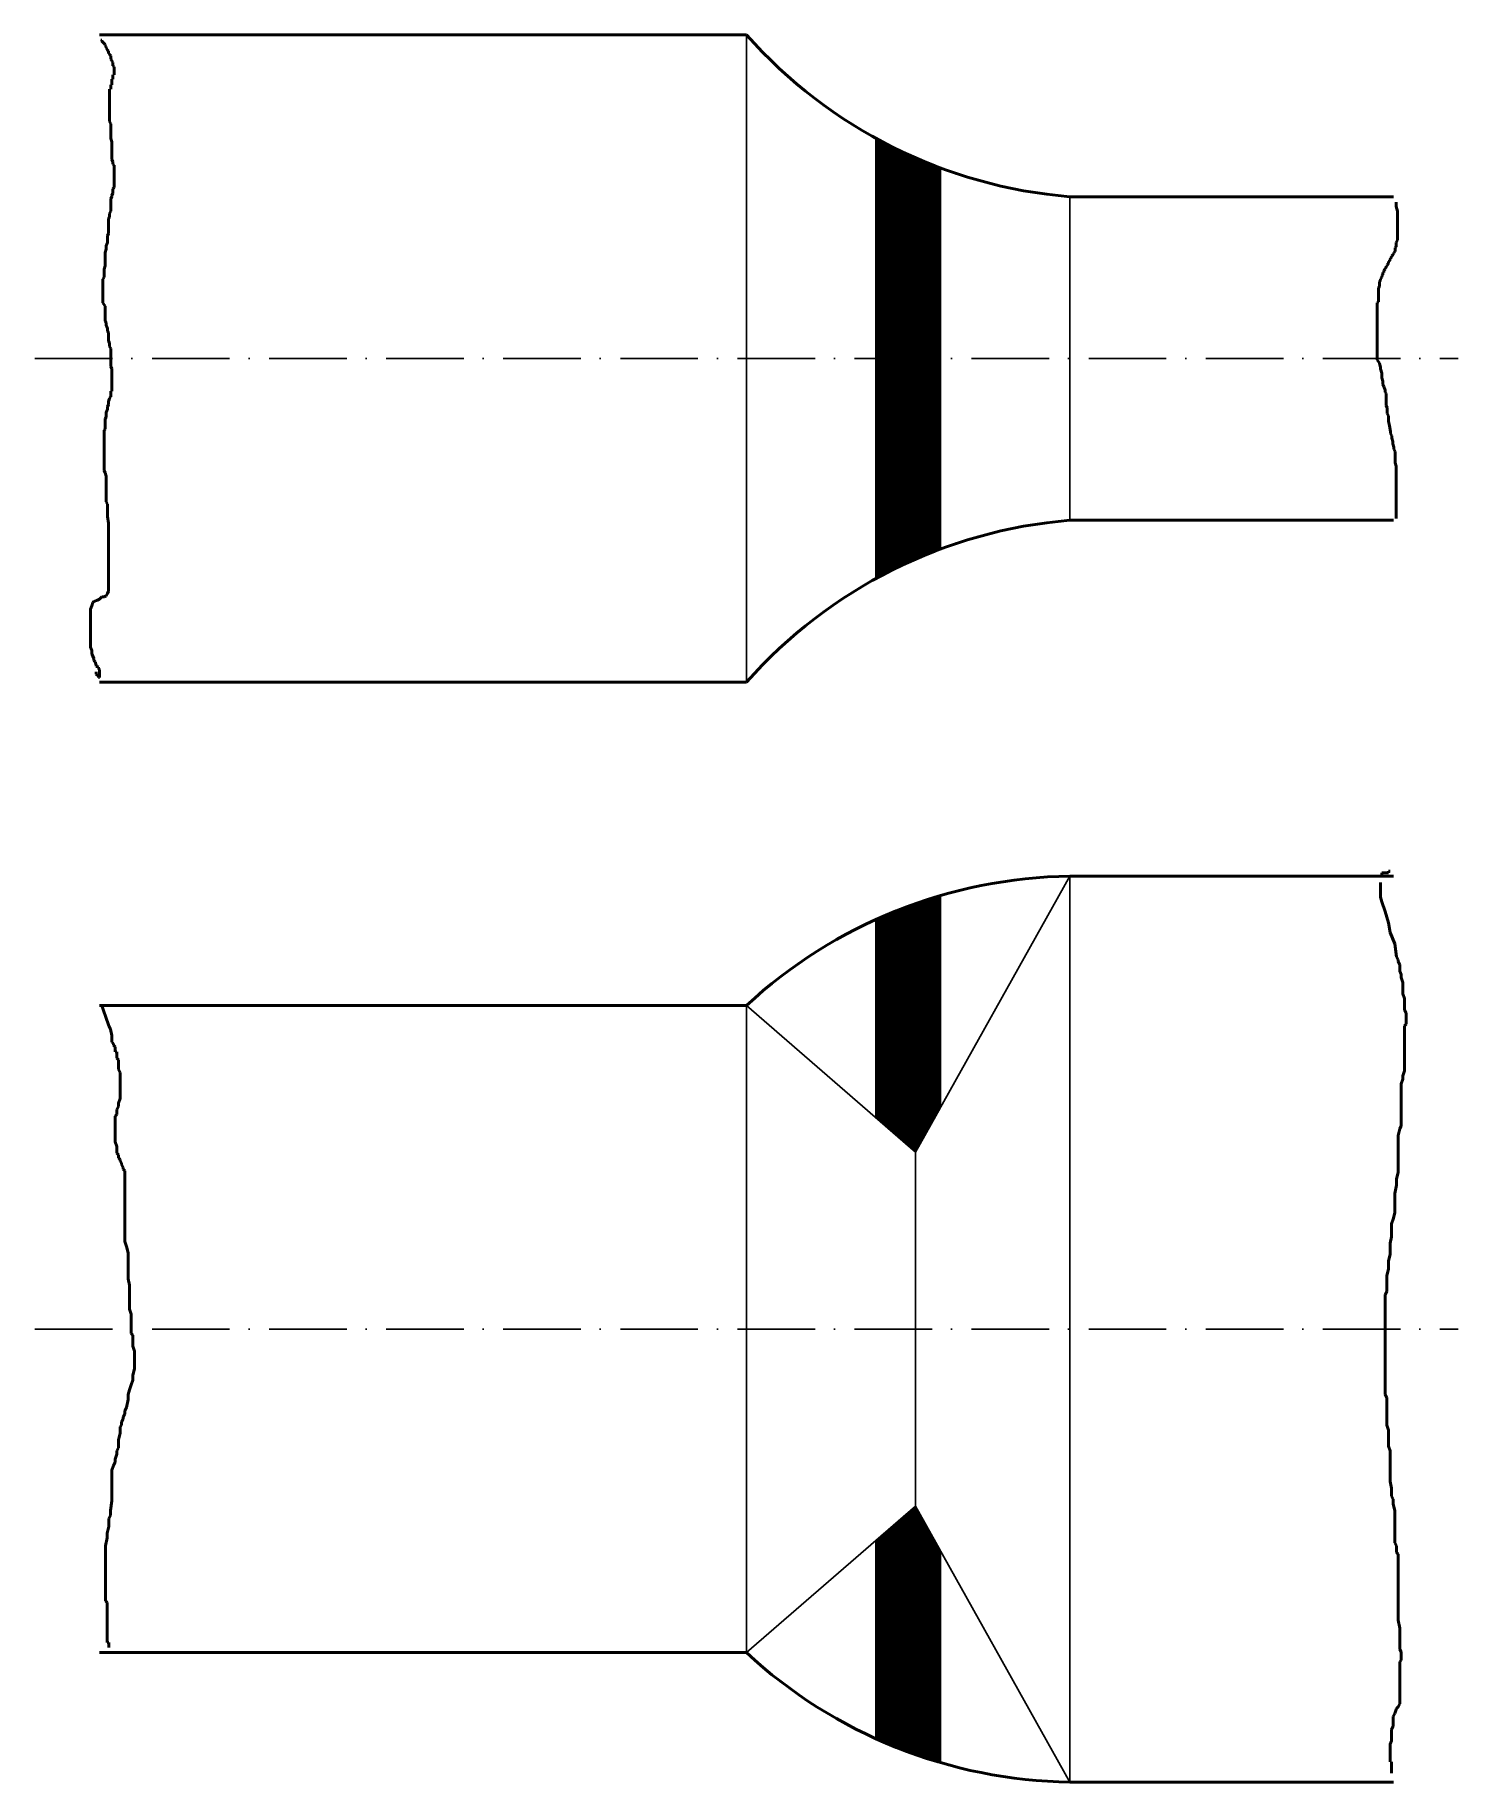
# Model space of a CAD drawing. Header units: millimetres. Extents: x 10 to 230, y -140 to 130.
import ezdxf

# ---------------------------------------------------------------- set-up
doc = ezdxf.new("R2010")
doc.units = ezdxf.units.MM
doc.linetypes.add('ACAD_ISO10W100', pattern=[18, 12, -3, 0, -3])
for name, color, linetype, lineweight, true_color in [('außenkante', 7, 'Continuous', 50, 0x000000), ('bemaßung', 7, 'Continuous', 25, 0x000000), ('schrichpunkt', 7, 'ACAD_ISO10W100', 25, 0x000000)]:
    doc.layers.add(name, color=color, linetype=linetype, lineweight=lineweight, true_color=true_color)
pattern_1 = [(45, (0, 0), (-0.0883883476483184, 0.0883883476483185), [])]

msp = doc.modelspace()

# ---------------------------------------------------------------- hatches: boundary and pattern name
at = {"layer": 'bemaßung'}
h = msp.add_hatch(dxfattribs=at)
h.set_pattern_fill('LINE', color=256, angle=45, style=0)
h.set_pattern_definition(pattern_1)
edge = h.paths.add_edge_path()
edge.add_arc((176.12474899497175, -19.749497989943677), 75, 110.38520360775968, 118.79409251813047, ccw=False)
edge.add_line((150, 50.55340017186556), (150, 109.44659982813445))
edge.add_arc((176.12474899497164, 179.74949798994373), 75, 241.20590748186964, 249.61479639224044, ccw=False)
edge.add_line((140, 114.02277199472704), (140, 45.97722800527296))
h = msp.add_hatch(dxfattribs=at)
h.set_pattern_fill('LINE', color=256, angle=45, style=0)
h.set_pattern_definition(pattern_1)
edge = h.paths.add_edge_path()
edge.add_arc((170.99734734478722, -74.99336836196815), 75, 106.25809380370583, 114.41217685213576, ccw=False)
edge.add_line((150, -2.9925947238859294), (150, -35.74131379263612))
edge.add_line((149.99999999999997, -35.741313792636106), (146.14332799999994, -42.633439999999936))
edge.add_line((146.14332799999994, -42.633439999999936), (140, -37.31488814277966))
edge.add_line((140, -37.31488814277968), (140, -6.698680006382162))
h = msp.add_hatch(dxfattribs=at)
h.set_pattern_fill('LINE', color=256, angle=45, style=0)
h.set_pattern_definition(pattern_1)
edge = h.paths.add_edge_path()
edge.add_arc((170.99734734478722, -65.00663163803208), 75, 245.58782314786424, 253.74190619629417)
edge.add_line((150, -137.0074052761141), (150, -104.2586862073639))
edge.add_line((149.99999999999997, -104.2586862073639), (146.14332799999994, -97.36656000000009))
edge.add_line((146.14332799999994, -97.36656000000009), (140, -102.68511185722035))
edge.add_line((140, -102.6851118572203), (140, -133.30131999361782))

# ---------------------------------------------------------------- linework, layer by layer
at = {"layer": 'außenkante'}
for p, q in [((20, 130), (120, 130)), ((20.165599999999998, 129.2152), (20.3384, 129.2152)), ((20.3384, 129.2152), (20.3384, 129.04240000000001)), ((20.3384, 129.04240000000001), (20.511200000000002, 128.86960000000002)), ((20.511200000000002, 128.86960000000002), (20.683999999999997, 128.6968)), ((20.683999999999997, 128.6968), (20.8568, 128.524)), ((20.8568, 128.524), (20.8568, 128.3512)), ((20.8568, 128.3512), (21.029600000000002, 128.1784)), ((21.029600000000002, 128.1784), (21.029600000000002, 128.00560000000002)), ((21.029600000000002, 128.00560000000002), (21.202399999999997, 127.66000000000001)), ((21.202399999999997, 127.66000000000001), (21.3752, 127.48720000000002)), ((21.3752, 127.48720000000002), (21.3752, 127.31440000000002)), ((21.3752, 127.31440000000002), (21.3752, 127.14160000000001)), ((21.3752, 127.14160000000001), (21.548000000000002, 127.14160000000001)), ((21.548000000000002, 127.14160000000001), (21.548000000000002, 126.96880000000002)), ((21.548000000000002, 126.96880000000002), (21.720799999999997, 126.79600000000002)), ((21.720799999999997, 126.79600000000002), (21.720799999999997, 126.45040000000002)), ((21.720799999999997, 126.45040000000002), (21.720799999999997, 126.27760000000002)), ((21.720799999999997, 126.27760000000002), (21.8936, 126.10480000000001)), ((21.8936, 126.10480000000001), (21.8936, 125.93200000000002)), ((21.8936, 125.93200000000002), (22.0664, 125.75920000000002)), ((22.0664, 125.75920000000002), (22.0664, 125.58640000000001)), ((22.0664, 125.58640000000001), (22.0664, 125.41360000000002)), ((22.0664, 125.41360000000002), (22.0664, 125.24080000000001)), ((22.0664, 125.24080000000001), (22.239199999999997, 125.06800000000001)), ((22.239199999999997, 125.06800000000001), (22.239199999999997, 124.72240000000001)), ((22.239199999999997, 124.72240000000001), (22.239199999999997, 124.54960000000001)), ((22.239199999999997, 124.54960000000001), (22.239199999999997, 124.37680000000002)), ((22.239199999999997, 124.37680000000002), (22.239199999999997, 124.20400000000001)), ((22.239199999999997, 124.20400000000001), (22.239199999999997, 124.03120000000001)), ((21.720799999999997, 121.61200000000001), (21.548000000000002, 121.61200000000001)), ((21.548000000000002, 121.61200000000001), (21.548000000000002, 121.43920000000001)), ((21.8936, 122.30320000000002), (21.720799999999997, 122.30320000000002)), ((21.720799999999997, 122.30320000000002), (21.720799999999997, 122.13040000000001)), ((21.720799999999997, 122.13040000000001), (21.720799999999997, 121.95760000000001)), ((21.720799999999997, 121.95760000000001), (21.720799999999997, 121.78480000000002)), ((21.720799999999997, 121.78480000000002), (21.720799999999997, 121.61200000000001)), ((22.0664, 123.16720000000001), (21.8936, 123.16720000000001)), ((21.8936, 123.16720000000001), (21.8936, 122.99440000000001)), ((21.8936, 122.99440000000001), (21.8936, 122.82160000000002)), ((21.8936, 122.82160000000002), (21.8936, 122.64880000000001)), ((21.8936, 122.64880000000001), (21.8936, 122.47600000000001)), ((21.8936, 122.47600000000001), (21.8936, 122.30320000000002)), ((22.239199999999997, 123.85840000000002), (22.0664, 123.85840000000002)), ((22.0664, 123.85840000000002), (22.0664, 123.68560000000001)), ((22.0664, 123.68560000000001), (22.0664, 123.51280000000001)), ((22.0664, 123.51280000000001), (22.0664, 123.34000000000002)), ((22.0664, 123.34000000000002), (22.0664, 123.16720000000001)), ((22.239199999999997, 124.03120000000001), (22.239199999999997, 123.85840000000002)), ((21.548000000000002, 121.43920000000001), (21.548000000000002, 121.26640000000002)), ((21.548000000000002, 121.26640000000002), (21.548000000000002, 120.92080000000001)), ((21.548000000000002, 120.92080000000001), (21.548000000000002, 120.74800000000002)), ((21.548000000000002, 120.74800000000002), (21.548000000000002, 120.57520000000001)), ((21.548000000000002, 120.57520000000001), (21.548000000000002, 120.40240000000001)), ((21.548000000000002, 120.40240000000001), (21.548000000000002, 120.22960000000002)), ((21.548000000000002, 120.22960000000002), (21.548000000000002, 120.05680000000001)), ((21.548000000000002, 120.05680000000001), (21.548000000000002, 119.88400000000001)), ((21.548000000000002, 119.88400000000001), (21.548000000000002, 119.71120000000002)), ((21.548000000000002, 119.71120000000002), (21.548000000000002, 119.36560000000001)), ((21.548000000000002, 119.36560000000001), (21.548000000000002, 119.19280000000002)), ((21.548000000000002, 119.19280000000002), (21.548000000000002, 119.02000000000001)), ((21.548000000000002, 119.02000000000001), (21.548000000000002, 118.67440000000002)), ((21.548000000000002, 118.67440000000002), (21.548000000000002, 118.50160000000001)), ((21.548000000000002, 118.50160000000001), (21.548000000000002, 118.15600000000002)), ((21.548000000000002, 118.15600000000002), (21.548000000000002, 117.81040000000002)), ((21.548000000000002, 117.81040000000002), (21.548000000000002, 117.63760000000002)), ((21.548000000000002, 117.63760000000002), (21.548000000000002, 117.29200000000002)), ((21.548000000000002, 117.29200000000002), (21.548000000000002, 116.94640000000001)), ((21.548000000000002, 116.94640000000001), (21.548000000000002, 116.60080000000002)), ((21.548000000000002, 116.60080000000002), (21.720799999999997, 116.25520000000002)), ((21.720799999999997, 116.25520000000002), (21.720799999999997, 115.90960000000001)), ((21.720799999999997, 115.90960000000001), (21.720799999999997, 115.39120000000001)), ((21.720799999999997, 115.39120000000001), (21.720799999999997, 115.21840000000002)), ((21.720799999999997, 115.21840000000002), (21.720799999999997, 115.04560000000002)), ((21.720799999999997, 115.04560000000002), (21.720799999999997, 114.87280000000001)), ((21.720799999999997, 114.87280000000001), (21.720799999999997, 114.70000000000002)), ((21.720799999999997, 114.70000000000002), (21.720799999999997, 114.35440000000001)), ((21.720799999999997, 114.35440000000001), (21.720799999999997, 114.00880000000002)), ((21.720799999999997, 114.00880000000002), (21.8936, 113.49040000000002)), ((21.8936, 113.49040000000002), (21.8936, 113.31760000000001)), ((21.8936, 113.31760000000001), (21.8936, 113.14480000000002)), ((21.8936, 113.14480000000002), (21.8936, 112.97200000000001)), ((21.8936, 112.97200000000001), (21.8936, 112.79920000000001)), ((21.8936, 112.79920000000001), (21.8936, 112.45360000000001)), ((21.8936, 112.45360000000001), (21.8936, 112.28080000000001)), ((21.8936, 112.28080000000001), (21.8936, 112.10800000000002)), ((21.8936, 112.10800000000002), (21.8936, 111.93520000000001)), ((21.8936, 111.93520000000001), (21.8936, 111.41680000000001)), ((21.8936, 111.41680000000001), (21.8936, 111.24400000000001)), ((21.8936, 111.24400000000001), (21.8936, 110.89840000000001)), ((21.8936, 110.89840000000001), (21.8936, 110.72560000000001)), ((21.8936, 110.72560000000001), (22.0664, 110.38000000000001)), ((22.0664, 110.38000000000001), (22.0664, 110.20720000000001)), ((22.0664, 110.20720000000001), (22.0664, 110.03440000000002)), ((22.0664, 110.03440000000002), (22.239199999999997, 109.86160000000001)), ((22.239199999999997, 109.86160000000001), (22.239199999999997, 109.68880000000001)), ((22.239199999999997, 109.68880000000001), (22.239199999999997, 109.51600000000002)), ((22.239199999999997, 109.51600000000002), (22.239199999999997, 109.17040000000001)), ((22.239199999999997, 109.17040000000001), (22.239199999999997, 108.82480000000001)), ((22.239199999999997, 108.82480000000001), (22.239199999999997, 108.65200000000002)), ((22.239199999999997, 108.65200000000002), (22.239199999999997, 108.47920000000002)), ((22.239199999999997, 108.47920000000002), (22.239199999999997, 108.30640000000001)), ((22.239199999999997, 108.30640000000001), (22.239199999999997, 107.96080000000002)), ((22.0664, 105.54160000000002), (21.8936, 105.19600000000001)), ((22.239199999999997, 106.40560000000002), (22.0664, 106.23280000000001)), ((22.0664, 106.23280000000001), (22.0664, 105.88720000000002)), ((22.0664, 105.88720000000002), (22.0664, 105.54160000000002)), ((22.239199999999997, 107.96080000000002), (22.239199999999997, 107.78800000000001)), ((22.239199999999997, 107.78800000000001), (22.239199999999997, 107.44240000000002)), ((22.239199999999997, 107.44240000000002), (22.239199999999997, 107.26960000000001)), ((22.239199999999997, 107.26960000000001), (22.239199999999997, 107.09680000000002)), ((22.239199999999997, 107.09680000000002), (22.239199999999997, 106.92400000000002)), ((22.239199999999997, 106.92400000000002), (22.239199999999997, 106.57840000000002)), ((22.239199999999997, 106.57840000000002), (22.239199999999997, 106.40560000000002)), ((21.720799999999997, 102.77680000000002), (21.548000000000002, 102.43120000000002)), ((21.8936, 105.02320000000002), (21.720799999999997, 104.67760000000001)), ((21.720799999999997, 104.67760000000001), (21.720799999999997, 104.33200000000002)), ((21.720799999999997, 104.33200000000002), (21.720799999999997, 103.98640000000002)), ((21.720799999999997, 103.98640000000002), (21.720799999999997, 103.64080000000001)), ((21.720799999999997, 103.64080000000001), (21.720799999999997, 103.29520000000002)), ((21.720799999999997, 103.29520000000002), (21.720799999999997, 102.94960000000002)), ((21.720799999999997, 102.94960000000002), (21.720799999999997, 102.77680000000002)), ((21.8936, 105.19600000000001), (21.8936, 105.02320000000002)), ((169.99999999999994, 105), (220, 105)), ((220.44079999999997, 104.15920000000001), (220.44079999999997, 103.98640000000002)), ((220.44079999999997, 103.98640000000002), (220.44079999999997, 103.46800000000002)), ((220.44079999999997, 103.46800000000002), (220.61359999999996, 102.77680000000002)), ((220.61359999999996, 102.77680000000002), (220.61359999999996, 102.60400000000001)), ((220.61359999999996, 102.60400000000001), (220.61359999999996, 101.91280000000002)), ((21.548000000000002, 101.91280000000002), (21.3752, 101.56720000000001)), ((21.3752, 101.56720000000001), (21.3752, 101.22160000000002)), ((21.3752, 101.22160000000002), (21.3752, 100.87600000000002)), ((21.3752, 100.87600000000002), (21.3752, 100.53040000000001)), ((21.3752, 100.53040000000001), (21.3752, 100.35760000000002)), ((21.3752, 100.35760000000002), (21.3752, 100.18480000000001)), ((21.3752, 100.18480000000001), (21.3752, 99.83920000000002)), ((21.548000000000002, 102.43120000000002), (21.548000000000002, 101.91280000000002)), ((220.61359999999996, 101.91280000000002), (220.61359999999996, 101.74000000000002)), ((220.61359999999996, 101.74000000000002), (220.61359999999996, 101.56720000000001)), ((220.61359999999996, 101.56720000000001), (220.61359999999996, 101.39440000000002)), ((220.61359999999996, 101.39440000000002), (220.61359999999996, 101.22160000000002)), ((220.61359999999996, 101.22160000000002), (220.61359999999996, 101.04880000000001)), ((220.61359999999996, 101.04880000000001), (220.61359999999996, 100.87600000000002)), ((220.61359999999996, 100.87600000000002), (220.61359999999996, 100.70320000000002)), ((220.61359999999996, 100.70320000000002), (220.61359999999996, 100.53040000000001)), ((220.61359999999996, 100.53040000000001), (220.61359999999996, 100.35760000000002)), ((220.61359999999996, 100.35760000000002), (220.61359999999996, 100.18480000000001)), ((220.61359999999996, 100.18480000000001), (220.61359999999996, 100.01200000000001)), ((220.61359999999996, 100.01200000000001), (220.61359999999996, 99.83920000000002)), ((21.202399999999997, 97.93840000000002), (21.029600000000002, 97.42000000000002)), ((21.029600000000002, 97.42000000000002), (21.029600000000002, 96.90160000000002)), ((21.3752, 99.32080000000002), (21.202399999999997, 98.97520000000002)), ((21.202399999999997, 98.97520000000002), (21.202399999999997, 98.62960000000001)), ((21.202399999999997, 98.62960000000001), (21.202399999999997, 98.28400000000002)), ((21.202399999999997, 98.28400000000002), (21.202399999999997, 97.93840000000002)), ((21.3752, 99.83920000000002), (21.3752, 99.66640000000001)), ((21.3752, 99.66640000000001), (21.3752, 99.32080000000002)), ((220.44079999999997, 97.24720000000002), (220.26799999999997, 97.07440000000001)), ((220.61359999999996, 98.28400000000002), (220.44079999999997, 97.93840000000002)), ((220.44079999999997, 97.93840000000002), (220.44079999999997, 97.59280000000001)), ((220.44079999999997, 97.59280000000001), (220.44079999999997, 97.24720000000002)), ((220.61359999999996, 99.83920000000002), (220.61359999999996, 99.66640000000001)), ((220.61359999999996, 99.66640000000001), (220.61359999999996, 99.32080000000002)), ((220.61359999999996, 99.32080000000002), (220.61359999999996, 99.14800000000001)), ((220.61359999999996, 99.14800000000001), (220.61359999999996, 98.97520000000002)), ((220.61359999999996, 98.97520000000002), (220.61359999999996, 98.80240000000002)), ((220.61359999999996, 98.80240000000002), (220.61359999999996, 98.45680000000002)), ((220.61359999999996, 98.45680000000002), (220.61359999999996, 98.28400000000002)), ((21.029600000000002, 96.90160000000002), (20.8568, 96.38320000000002)), ((20.8568, 96.38320000000002), (20.8568, 95.86480000000002)), ((20.8568, 95.86480000000002), (20.8568, 95.51920000000001)), ((20.8568, 95.51920000000001), (20.8568, 95.00080000000001)), ((20.8568, 95.00080000000001), (20.8568, 94.65520000000002)), ((20.8568, 94.65520000000002), (20.8568, 94.30960000000002)), ((219.23119999999997, 94.65520000000002), (219.05839999999998, 94.48240000000001)), ((219.40399999999997, 95.00080000000001), (219.23119999999997, 95.00080000000001)), ((219.23119999999997, 95.00080000000001), (219.23119999999997, 94.82800000000002)), ((219.23119999999997, 94.82800000000002), (219.23119999999997, 94.65520000000002)), ((219.57679999999996, 95.34640000000002), (219.40399999999997, 95.17360000000002)), ((219.40399999999997, 95.17360000000002), (219.40399999999997, 95.00080000000001)), ((219.74959999999996, 95.69200000000002), (219.57679999999996, 95.51920000000001)), ((219.57679999999996, 95.51920000000001), (219.57679999999996, 95.34640000000002)), ((219.92239999999998, 96.03760000000001), (219.74959999999996, 95.86480000000002)), ((219.74959999999996, 95.86480000000002), (219.74959999999996, 95.69200000000002)), ((220.09519999999998, 96.21040000000002), (219.92239999999998, 96.03760000000001)), ((220.26799999999997, 96.55600000000001), (220.09519999999998, 96.38320000000002)), ((220.09519999999998, 96.38320000000002), (220.09519999999998, 96.21040000000002)), ((220.26799999999997, 97.07440000000001), (220.26799999999997, 96.90160000000002)), ((220.26799999999997, 96.90160000000002), (220.26799999999997, 96.55600000000001)), ((20.683999999999997, 92.58160000000002), (20.511200000000002, 92.23600000000002)), ((20.511200000000002, 92.23600000000002), (20.511200000000002, 91.89040000000001)), ((20.511200000000002, 91.89040000000001), (20.511200000000002, 91.71760000000002)), ((20.8568, 94.30960000000002), (20.683999999999997, 93.79120000000002)), ((20.683999999999997, 93.79120000000002), (20.683999999999997, 93.44560000000001)), ((20.683999999999997, 93.44560000000001), (20.683999999999997, 92.58160000000002)), ((218.02159999999998, 92.06320000000002), (217.84879999999998, 91.89040000000001)), ((217.84879999999998, 91.89040000000001), (217.84879999999998, 91.54480000000002)), ((218.19439999999997, 92.58160000000002), (218.02159999999998, 92.23600000000002)), ((218.02159999999998, 92.23600000000002), (218.02159999999998, 92.06320000000002)), ((218.36719999999997, 92.92720000000001), (218.19439999999997, 92.75440000000002)), ((218.19439999999997, 92.75440000000002), (218.19439999999997, 92.58160000000002)), ((218.53999999999996, 93.27280000000002), (218.36719999999997, 93.27280000000002)), ((218.36719999999997, 93.27280000000002), (218.36719999999997, 92.92720000000001)), ((218.71279999999996, 93.79120000000002), (218.53999999999996, 93.61840000000002)), ((218.53999999999996, 93.61840000000002), (218.53999999999996, 93.27280000000002)), ((218.88559999999998, 94.13680000000002), (218.71279999999996, 93.96400000000001)), ((218.71279999999996, 93.96400000000001), (218.71279999999996, 93.79120000000002)), ((219.05839999999998, 94.30960000000002), (218.88559999999998, 94.13680000000002)), ((219.05839999999998, 94.48240000000001), (219.05839999999998, 94.30960000000002)), ((20.511200000000002, 91.71760000000002), (20.511200000000002, 91.02640000000002)), ((20.511200000000002, 91.02640000000002), (20.511200000000002, 90.50800000000002)), ((20.511200000000002, 90.50800000000002), (20.511200000000002, 90.16240000000002)), ((20.511200000000002, 90.16240000000002), (20.511200000000002, 89.81680000000001)), ((20.511200000000002, 89.81680000000001), (20.511200000000002, 89.47120000000002)), ((20.511200000000002, 89.47120000000002), (20.511200000000002, 89.29840000000002)), ((20.511200000000002, 89.29840000000002), (20.511200000000002, 88.60720000000002)), ((217.84879999999998, 91.19920000000002), (217.67599999999996, 90.85360000000001)), ((217.67599999999996, 90.85360000000001), (217.67599999999996, 90.68080000000002)), ((217.67599999999996, 90.68080000000002), (217.67599999999996, 90.33520000000001)), ((217.67599999999996, 90.33520000000001), (217.67599999999996, 90.16240000000002)), ((217.67599999999996, 90.16240000000002), (217.67599999999996, 89.81680000000001)), ((217.67599999999996, 89.81680000000001), (217.67599999999996, 89.47120000000002)), ((217.67599999999996, 89.47120000000002), (217.67599999999996, 89.29840000000002)), ((217.67599999999996, 89.29840000000002), (217.67599999999996, 89.12560000000002)), ((217.67599999999996, 89.12560000000002), (217.67599999999996, 88.78000000000002)), ((217.84879999999998, 91.54480000000002), (217.84879999999998, 91.37200000000001)), ((217.84879999999998, 91.37200000000001), (217.84879999999998, 91.19920000000002)), ((20.511200000000002, 88.60720000000002), (20.8568, 88.08880000000002)), ((20.8568, 88.08880000000002), (20.8568, 87.39760000000001)), ((20.8568, 87.39760000000001), (20.8568, 87.05200000000002)), ((20.8568, 87.05200000000002), (20.8568, 86.70640000000002)), ((20.8568, 86.70640000000002), (20.8568, 86.36080000000001)), ((217.67599999999996, 88.78000000000002), (217.50319999999996, 88.60720000000002)), ((217.50319999999996, 88.60720000000002), (217.50319999999996, 88.26160000000002)), ((217.50319999999996, 88.26160000000002), (217.50319999999996, 88.08880000000002)), ((217.50319999999996, 88.08880000000002), (217.50319999999996, 87.74320000000002)), ((217.50319999999996, 87.74320000000002), (217.50319999999996, 87.39760000000001)), ((217.50319999999996, 87.39760000000001), (217.50319999999996, 87.22480000000002)), ((217.50319999999996, 87.22480000000002), (217.50319999999996, 86.70640000000002)), ((217.50319999999996, 86.70640000000002), (217.50319999999996, 86.01520000000002)), ((20.8568, 86.36080000000001), (20.8568, 86.18800000000002)), ((20.8568, 86.18800000000002), (20.8568, 85.84240000000001)), ((20.8568, 85.84240000000001), (21.029600000000002, 85.49680000000002)), ((21.029600000000002, 85.49680000000002), (21.029600000000002, 85.15120000000002)), ((21.029600000000002, 85.15120000000002), (21.202399999999997, 84.63280000000002)), ((21.202399999999997, 84.63280000000002), (21.202399999999997, 84.46000000000002)), ((21.202399999999997, 84.46000000000002), (21.202399999999997, 84.28720000000001)), ((21.202399999999997, 84.28720000000001), (21.3752, 83.94160000000002)), ((21.3752, 83.94160000000002), (21.3752, 83.76880000000001)), ((21.3752, 83.76880000000001), (21.3752, 83.25040000000001)), ((217.50319999999996, 86.01520000000002), (217.50319999999996, 85.49680000000002)), ((217.50319999999996, 85.49680000000002), (217.50319999999996, 85.15120000000002)), ((217.50319999999996, 85.15120000000002), (217.50319999999996, 84.97840000000002)), ((217.50319999999996, 84.97840000000002), (217.50319999999996, 84.46000000000002)), ((217.50319999999996, 84.46000000000002), (217.50319999999996, 83.94160000000002)), ((217.50319999999996, 83.94160000000002), (217.50319999999996, 83.42320000000002)), ((21.3752, 83.25040000000001), (21.3752, 83.07760000000002)), ((21.3752, 83.07760000000002), (21.3752, 82.73200000000001)), ((21.3752, 82.73200000000001), (21.548000000000002, 82.38640000000002)), ((21.548000000000002, 82.38640000000002), (21.548000000000002, 82.04080000000002)), ((21.548000000000002, 82.04080000000002), (21.548000000000002, 81.86800000000002)), ((21.548000000000002, 81.86800000000002), (21.720799999999997, 81.52240000000002)), ((21.720799999999997, 81.52240000000002), (21.720799999999997, 81.17680000000001)), ((21.720799999999997, 81.17680000000001), (21.720799999999997, 81.00400000000002)), ((21.720799999999997, 81.00400000000002), (21.720799999999997, 80.65840000000001)), ((217.50319999999996, 83.42320000000002), (217.50319999999996, 83.25040000000001)), ((217.50319999999996, 83.25040000000001), (217.50319999999996, 82.55920000000002)), ((217.50319999999996, 82.55920000000002), (217.50319999999996, 81.86800000000002)), ((217.50319999999996, 81.86800000000002), (217.50319999999996, 81.34960000000002)), ((217.50319999999996, 81.34960000000002), (217.50319999999996, 81.00400000000002)), ((217.50319999999996, 81.00400000000002), (217.50319999999996, 80.83120000000002)), ((21.720799999999997, 80.65840000000001), (21.720799999999997, 80.31280000000002)), ((21.720799999999997, 80.31280000000002), (21.720799999999997, 79.79440000000002)), ((21.720799999999997, 79.79440000000002), (21.720799999999997, 79.4488)), ((21.720799999999997, 79.4488), (21.720799999999997, 79.27600000000001)), ((21.720799999999997, 79.27600000000001), (21.720799999999997, 78.75760000000002)), ((21.720799999999997, 78.75760000000002), (21.8936, 78.412)), ((21.8936, 78.412), (21.8936, 77.89360000000002)), ((217.50319999999996, 80.83120000000002), (217.50319999999996, 80.65840000000001)), ((217.50319999999996, 80.65840000000001), (217.50319999999996, 80.31280000000002)), ((217.50319999999996, 80.31280000000002), (217.50319999999996, 80.14000000000001)), ((217.50319999999996, 80.14000000000001), (217.50319999999996, 79.79440000000002)), ((217.50319999999996, 79.79440000000002), (217.84879999999998, 79.27600000000001)), ((217.84879999999998, 79.27600000000001), (218.02159999999998, 78.58480000000003)), ((218.02159999999998, 78.58480000000003), (218.02159999999998, 78.412)), ((218.02159999999998, 78.412), (218.19439999999997, 77.72080000000003)), ((21.8936, 77.89360000000002), (21.8936, 77.54800000000003)), ((21.8936, 77.54800000000003), (21.8936, 77.20240000000001)), ((21.8936, 77.20240000000001), (21.8936, 76.85680000000002)), ((21.8936, 76.85680000000002), (21.8936, 76.33840000000001)), ((21.8936, 76.33840000000001), (21.8936, 75.82000000000002)), ((21.8936, 75.82000000000002), (21.8936, 75.47440000000003)), ((218.19439999999997, 77.72080000000003), (218.19439999999997, 77.54800000000003)), ((218.19439999999997, 77.54800000000003), (218.19439999999997, 77.20240000000001)), ((218.19439999999997, 77.20240000000001), (218.19439999999997, 77.02960000000002)), ((218.19439999999997, 77.02960000000002), (218.36719999999997, 76.51120000000003)), ((218.36719999999997, 76.51120000000003), (218.36719999999997, 75.99280000000002)), ((218.36719999999997, 75.99280000000002), (218.53999999999996, 75.64720000000003)), ((218.53999999999996, 75.64720000000003), (218.71279999999996, 75.12880000000001)), ((21.548000000000002, 73.74640000000002), (21.3752, 73.40080000000003)), ((21.3752, 73.40080000000003), (21.3752, 73.05520000000001)), ((21.3752, 73.05520000000001), (21.3752, 72.88240000000002)), ((21.720799999999997, 74.09200000000001), (21.548000000000002, 73.91920000000002)), ((21.548000000000002, 73.91920000000002), (21.548000000000002, 73.74640000000002)), ((21.8936, 74.95600000000002), (21.720799999999997, 74.95600000000002)), ((21.720799999999997, 74.95600000000002), (21.720799999999997, 74.78320000000002)), ((21.720799999999997, 74.78320000000002), (21.720799999999997, 74.61040000000003)), ((21.720799999999997, 74.61040000000003), (21.720799999999997, 74.09200000000001)), ((21.8936, 75.47440000000003), (21.8936, 75.12880000000001)), ((21.8936, 75.12880000000001), (21.8936, 74.95600000000002)), ((218.71279999999996, 75.12880000000001), (218.71279999999996, 74.78320000000002)), ((218.71279999999996, 74.78320000000002), (218.88559999999998, 74.61040000000003)), ((218.88559999999998, 74.61040000000003), (218.88559999999998, 74.43760000000003)), ((218.88559999999998, 74.43760000000003), (218.88559999999998, 74.26480000000001)), ((218.88559999999998, 74.26480000000001), (218.88559999999998, 74.09200000000001)), ((218.88559999999998, 74.09200000000001), (218.88559999999998, 73.91920000000002)), ((218.88559999999998, 73.91920000000002), (218.88559999999998, 73.57360000000003)), ((218.88559999999998, 73.57360000000003), (218.88559999999998, 73.22800000000001)), ((218.88559999999998, 73.22800000000001), (218.88559999999998, 73.05520000000001)), ((218.88559999999998, 73.05520000000001), (218.88559999999998, 72.70960000000002)), ((21.029600000000002, 70.98160000000001), (20.8568, 70.63600000000002)), ((20.8568, 70.63600000000002), (20.8568, 70.29040000000003)), ((20.8568, 70.29040000000003), (20.8568, 70.11760000000001)), ((21.202399999999997, 72.19120000000001), (21.029600000000002, 71.67280000000002)), ((21.029600000000002, 71.67280000000002), (21.029600000000002, 70.98160000000001)), ((21.3752, 72.88240000000002), (21.202399999999997, 72.53680000000003)), ((21.202399999999997, 72.53680000000003), (21.202399999999997, 72.19120000000001)), ((218.88559999999998, 72.70960000000002), (219.05839999999998, 72.36400000000003)), ((219.05839999999998, 72.36400000000003), (219.05839999999998, 72.01840000000001)), ((219.05839999999998, 72.01840000000001), (219.05839999999998, 71.50000000000003)), ((219.05839999999998, 71.50000000000003), (219.23119999999997, 71.15440000000001)), ((219.23119999999997, 71.15440000000001), (219.23119999999997, 70.80880000000002)), ((219.23119999999997, 70.80880000000002), (219.23119999999997, 70.29040000000003)), ((219.23119999999997, 70.29040000000003), (219.40399999999997, 69.59920000000002)), ((20.8568, 69.08080000000001), (20.683999999999997, 68.90800000000002)), ((20.683999999999997, 68.90800000000002), (20.683999999999997, 68.2168)), ((20.683999999999997, 68.2168), (20.683999999999997, 67.87120000000002)), ((20.683999999999997, 67.87120000000002), (20.683999999999997, 67.35280000000003)), ((20.8568, 70.11760000000001), (20.8568, 69.77200000000002)), ((20.8568, 69.77200000000002), (20.8568, 69.42640000000003)), ((20.8568, 69.42640000000003), (20.8568, 69.25360000000003)), ((20.8568, 69.25360000000003), (20.8568, 69.08080000000001)), ((219.40399999999997, 69.59920000000002), (219.57679999999996, 68.73520000000002)), ((219.57679999999996, 68.73520000000002), (219.57679999999996, 68.38960000000003)), ((219.57679999999996, 68.38960000000003), (219.74959999999996, 68.04400000000001)), ((219.74959999999996, 68.04400000000001), (219.74959999999996, 67.69840000000002)), ((219.74959999999996, 67.69840000000002), (219.92239999999998, 67.18)), ((20.683999999999997, 67.35280000000003), (20.683999999999997, 67.00720000000001)), ((20.683999999999997, 67.00720000000001), (20.683999999999997, 66.48880000000003)), ((20.683999999999997, 66.48880000000003), (20.683999999999997, 66.14320000000001)), ((20.683999999999997, 66.14320000000001), (20.683999999999997, 65.79760000000002)), ((20.683999999999997, 65.79760000000002), (20.683999999999997, 65.27920000000003)), ((20.683999999999997, 65.27920000000003), (20.683999999999997, 64.93360000000001)), ((20.683999999999997, 64.93360000000001), (20.683999999999997, 63.89680000000001)), ((219.92239999999998, 67.18), (219.92239999999998, 66.83440000000002)), ((219.92239999999998, 66.83440000000002), (220.09519999999998, 66.31600000000003)), ((220.09519999999998, 66.31600000000003), (220.09519999999998, 65.97040000000001)), ((220.09519999999998, 65.97040000000001), (220.26799999999997, 65.62480000000002)), ((220.26799999999997, 65.62480000000002), (220.26799999999997, 65.27920000000003)), ((220.26799999999997, 65.27920000000003), (220.26799999999997, 64.76080000000002)), ((20.683999999999997, 63.89680000000001), (20.683999999999997, 63.03280000000001)), ((20.683999999999997, 63.03280000000001), (20.683999999999997, 62.68720000000002)), ((20.683999999999997, 62.68720000000002), (20.8568, 62.34160000000003)), ((20.8568, 62.34160000000003), (21.029600000000002, 61.823200000000014)), ((220.26799999999997, 64.76080000000002), (220.26799999999997, 64.41520000000003)), ((220.26799999999997, 64.41520000000003), (220.26799999999997, 64.24240000000003)), ((220.26799999999997, 64.24240000000003), (220.26799999999997, 63.89680000000001)), ((220.26799999999997, 63.89680000000001), (220.44079999999997, 63.37840000000003)), ((220.44079999999997, 63.37840000000003), (220.44079999999997, 63.03280000000001)), ((220.44079999999997, 63.03280000000001), (220.44079999999997, 62.68720000000002)), ((220.44079999999997, 62.68720000000002), (220.44079999999997, 62.34160000000003)), ((220.44079999999997, 62.34160000000003), (220.44079999999997, 61.823200000000014)), ((21.029600000000002, 61.823200000000014), (21.029600000000002, 60.95920000000001)), ((21.029600000000002, 60.95920000000001), (21.029600000000002, 60.440800000000024)), ((21.029600000000002, 60.440800000000024), (21.029600000000002, 60.26800000000003)), ((21.029600000000002, 60.26800000000003), (21.029600000000002, 59.749600000000015)), ((21.029600000000002, 59.749600000000015), (21.029600000000002, 59.23120000000003)), ((220.44079999999997, 61.823200000000014), (220.44079999999997, 61.477600000000024)), ((220.44079999999997, 61.477600000000024), (220.44079999999997, 61.13200000000003)), ((220.44079999999997, 61.13200000000003), (220.44079999999997, 60.786400000000015)), ((220.44079999999997, 60.786400000000015), (220.44079999999997, 60.61360000000002)), ((220.44079999999997, 60.61360000000002), (220.44079999999997, 60.440800000000024)), ((220.44079999999997, 60.440800000000024), (220.44079999999997, 60.26800000000003)), ((220.44079999999997, 60.26800000000003), (220.44079999999997, 60.095200000000034)), ((220.44079999999997, 60.095200000000034), (220.44079999999997, 59.92240000000001)), ((220.44079999999997, 59.92240000000001), (220.44079999999997, 59.749600000000015)), ((220.44079999999997, 59.749600000000015), (220.44079999999997, 59.57680000000002)), ((220.44079999999997, 59.57680000000002), (220.44079999999997, 59.23120000000003)), ((21.029600000000002, 59.23120000000003), (21.029600000000002, 58.54000000000002)), ((21.029600000000002, 58.54000000000002), (21.029600000000002, 58.19440000000003)), ((21.029600000000002, 58.19440000000003), (21.029600000000002, 58.021600000000035)), ((21.029600000000002, 58.021600000000035), (21.029600000000002, 57.84880000000001)), ((21.029600000000002, 57.84880000000001), (21.202399999999997, 57.50320000000002)), ((21.202399999999997, 57.50320000000002), (21.202399999999997, 57.15760000000003)), ((21.202399999999997, 57.15760000000003), (21.202399999999997, 56.63920000000002)), ((220.44079999999997, 59.23120000000003), (220.44079999999997, 58.88560000000001)), ((220.44079999999997, 58.88560000000001), (220.44079999999997, 58.712800000000016)), ((220.44079999999997, 58.712800000000016), (220.44079999999997, 58.54000000000002)), ((220.44079999999997, 58.54000000000002), (220.44079999999997, 58.19440000000003)), ((220.44079999999997, 58.19440000000003), (220.44079999999997, 57.84880000000001)), ((220.44079999999997, 57.84880000000001), (220.44079999999997, 57.676000000000016)), ((220.44079999999997, 57.676000000000016), (220.44079999999997, 57.330400000000026)), ((220.44079999999997, 57.330400000000026), (220.44079999999997, 57.15760000000003)), ((220.44079999999997, 57.15760000000003), (220.44079999999997, 56.63920000000002)), ((21.202399999999997, 56.63920000000002), (21.202399999999997, 56.12080000000003)), ((21.202399999999997, 56.12080000000003), (21.202399999999997, 55.60240000000002)), ((21.202399999999997, 55.60240000000002), (21.3752, 54.56560000000002)), ((21.3752, 54.56560000000002), (21.3752, 53.87440000000001)), ((169.99999999999994, 55.00000000000002), (220, 55.00000000000014)), ((220.44079999999997, 56.63920000000002), (220.44079999999997, 56.46640000000002)), ((220.44079999999997, 56.46640000000002), (220.44079999999997, 56.293600000000026)), ((220.44079999999997, 56.293600000000026), (220.44079999999997, 55.94800000000001)), ((220.44079999999997, 55.94800000000001), (220.44079999999997, 55.77520000000001)), ((220.44079999999997, 55.77520000000001), (220.44079999999997, 55.42960000000002)), ((220.44079999999997, 55.42960000000002), (220.44079999999997, 55.25680000000003)), ((21.3752, 53.87440000000001), (21.3752, 53.35600000000002)), ((21.3752, 53.35600000000002), (21.3752, 53.01040000000003)), ((21.3752, 53.01040000000003), (21.3752, 52.664800000000014)), ((21.3752, 52.664800000000014), (21.3752, 52.14640000000003)), ((21.3752, 52.14640000000003), (21.3752, 51.80080000000001)), ((21.3752, 51.80080000000001), (21.3752, 51.628000000000014)), ((21.3752, 51.628000000000014), (21.3752, 50.76400000000001)), ((21.3752, 50.76400000000001), (21.3752, 50.07280000000003)), ((21.3752, 50.07280000000003), (21.3752, 49.38160000000002)), ((21.3752, 49.38160000000002), (21.3752, 48.863200000000035)), ((21.3752, 48.863200000000035), (21.3752, 48.517600000000016)), ((21.3752, 48.517600000000016), (21.3752, 48.172000000000025)), ((21.3752, 48.172000000000025), (21.3752, 47.826400000000035)), ((21.3752, 47.826400000000035), (21.3752, 47.65360000000001)), ((21.3752, 47.65360000000001), (21.3752, 47.135200000000026)), ((21.3752, 47.135200000000026), (21.3752, 46.96240000000003)), ((21.3752, 46.96240000000003), (21.3752, 46.789600000000036)), ((21.3752, 46.789600000000036), (21.3752, 46.44400000000002)), ((21.3752, 46.44400000000002), (21.3752, 46.09840000000003)), ((21.3752, 46.09840000000003), (21.3752, 45.752800000000036)), ((21.029600000000002, 43.33360000000002), (20.683999999999997, 43.16080000000002)), ((21.202399999999997, 43.67920000000004), (21.029600000000002, 43.33360000000002)), ((21.3752, 44.02480000000003), (21.202399999999997, 43.67920000000004)), ((21.3752, 45.752800000000036), (21.3752, 45.40720000000002)), ((21.3752, 45.40720000000002), (21.3752, 45.06160000000003)), ((21.3752, 45.06160000000003), (21.3752, 44.54320000000001)), ((21.3752, 44.54320000000001), (21.3752, 44.19760000000002)), ((21.3752, 44.19760000000002), (21.3752, 44.02480000000003)), ((18.7832, 41.77840000000003), (18.6104, 41.26000000000002)), ((18.6104, 41.26000000000002), (18.6104, 40.741600000000034)), ((18.6104, 40.741600000000034), (18.6104, 40.22320000000002)), ((18.955999999999996, 42.29680000000002), (18.7832, 41.77840000000003)), ((19.1288, 42.469600000000014), (18.955999999999996, 42.29680000000002)), ((19.647199999999998, 42.64240000000001), (19.1288, 42.469600000000014)), ((19.992800000000003, 42.81520000000003), (19.647199999999998, 42.64240000000001)), ((20.3384, 43.16080000000002), (19.992800000000003, 42.81520000000003)), ((20.683999999999997, 43.16080000000002), (20.3384, 43.16080000000002)), ((18.6104, 40.22320000000002), (18.6104, 39.87760000000003)), ((18.6104, 39.87760000000003), (18.6104, 39.53200000000001)), ((18.6104, 39.53200000000001), (18.6104, 38.84080000000003)), ((18.6104, 38.84080000000003), (18.6104, 38.322400000000016)), ((18.6104, 38.322400000000016), (18.6104, 37.976800000000026)), ((18.6104, 37.976800000000026), (18.6104, 37.631200000000035)), ((18.6104, 37.631200000000035), (18.6104, 37.45840000000001)), ((18.6104, 37.45840000000001), (18.6104, 37.28560000000002)), ((18.6104, 37.28560000000002), (18.6104, 36.940000000000026)), ((18.6104, 36.940000000000026), (18.6104, 36.76720000000003)), ((18.6104, 36.76720000000003), (18.6104, 36.42160000000001)), ((18.6104, 36.42160000000001), (18.6104, 35.73040000000003)), ((18.6104, 35.73040000000003), (18.6104, 35.38480000000001)), ((18.6104, 35.38480000000001), (18.7832, 34.86640000000003)), ((18.7832, 34.86640000000003), (18.7832, 34.34800000000001)), ((18.7832, 34.34800000000001), (18.955999999999996, 34.00240000000002)), ((18.955999999999996, 34.00240000000002), (19.1288, 33.65680000000003)), ((19.1288, 33.65680000000003), (19.1288, 33.48400000000004)), ((19.1288, 33.48400000000004), (19.1288, 33.311200000000014)), ((19.1288, 33.311200000000014), (19.3016, 33.13840000000002)), ((19.3016, 33.13840000000002), (19.474399999999996, 32.62000000000003)), ((19.474399999999996, 32.62000000000003), (19.474399999999996, 32.44720000000004)), ((19.474399999999996, 32.44720000000004), (19.82, 32.274400000000014)), ((19.474399999999996, 31.237600000000015), (19.474399999999996, 31.583200000000033)), ((19.82, 30.892000000000024), (19.474399999999996, 31.237600000000015)), ((19.82, 32.274400000000014), (19.82, 32.10160000000002)), ((19.82, 32.10160000000002), (19.992800000000003, 31.928800000000024)), ((19.82, 30.71920000000003), (19.82, 30.892000000000024)), ((19.992800000000003, 30.71920000000003), (19.82, 30.71920000000003)), ((19.992800000000003, 31.928800000000024), (19.992800000000003, 31.75600000000003)), ((19.992800000000003, 31.75600000000003), (19.992800000000003, 31.237600000000015)), ((19.992800000000003, 31.237600000000015), (19.992800000000003, 30.71920000000003)), ((20.000000000000004, 30), (120, 29.999999999999993)), ((169.99999999999997, 0), (220, 0)), ((217.9870353135299, 0.246297951039594), (218.2358673135299, 0.246297951039594)), ((218.2358673135299, 0.246297951039594), (218.2358673135299, 0.495129951039587)), ((218.2358673135299, 0.495129951039587), (218.4846993135299, 0.495129951039587)), ((218.4846993135299, 0.495129951039587), (218.73353131352988, 0.495129951039587)), ((218.73353131352988, 0.495129951039587), (218.98236331352987, 0.495129951039587)), ((218.98236331352987, 0.495129951039587), (219.23119531352992, 0.495129951039587)), ((219.23119531352992, 0.495129951039587), (219.23119531352992, 0.7439619510395801)), ((219.23119531352992, 0.7439619510395801), (219.48002731352992, 0.7439619510395801)), ((217.9870353135299, -0.9978620489604282), (217.9870353135299, -1.4955260489604143)), ((217.9870353135299, -1.4955260489604143), (217.9870353135299, -2.242022048960422)), ((217.9870353135299, -2.242022048960422), (217.9870353135299, -3.2373500489604226)), ((217.9870353135299, -3.2373500489604226), (218.2358673135299, -3.98384604896043)), ((218.2358673135299, -3.98384604896043), (218.73353131352988, -5.476838048960417)), ((218.73353131352988, -5.476838048960417), (219.23119531352992, -7.218662048960425)), ((219.23119531352992, -7.218662048960425), (219.48002731352992, -8.711654048960412)), ((219.48002731352992, -8.711654048960412), (220.2265233135299, -10.45347804896042)), ((220.2265233135299, -10.45347804896042), (220.4753553135299, -12.444134048960422)), ((220.4753553135299, -12.444134048960422), (220.72418731352988, -12.941798048960408)), ((220.72418731352988, -12.941798048960408), (220.72418731352988, -13.1906300489604)), ((220.72418731352988, -13.1906300489604), (220.97301931352987, -13.688294048960415)), ((220.97301931352987, -13.688294048960415), (220.97301931352987, -13.937126048960408)), ((220.97301931352987, -13.937126048960408), (220.97301931352987, -14.683622048960416)), ((220.97301931352987, -14.683622048960416), (221.22185131352987, -15.181286048960402)), ((221.22185131352987, -15.181286048960402), (221.22185131352987, -15.678950048960417)), ((221.22185131352987, -15.678950048960417), (221.47068331352992, -16.425446048960424)), ((221.47068331352992, -16.425446048960424), (221.47068331352992, -16.674278048960417)), ((221.47068331352992, -16.674278048960417), (221.47068331352992, -17.171942048960403)), ((221.47068331352992, -17.171942048960403), (221.47068331352992, -17.669606048960418)), ((221.47068331352992, -17.669606048960418), (221.47068331352992, -18.167270048960404)), ((221.47068331352992, -18.167270048960404), (221.7195153135299, -18.91376604896041)), ((19.999999999999986, -20), (119.99999999999997, -20)), ((20.41442731352997, -20.157926048960405), (20.663259313529963, -20.904422048960413)), ((20.663259313529963, -20.904422048960413), (20.91209131352997, -21.65091804896042)), ((221.7195153135299, -18.91376604896041), (221.7195153135299, -19.909094048960412)), ((221.7195153135299, -19.909094048960412), (221.7195153135299, -20.65559004896042)), ((221.7195153135299, -20.65559004896042), (221.9683473135299, -21.153254048960406)), ((221.9683473135299, -21.153254048960406), (221.9683473135299, -21.4020860489604)), ((221.9683473135299, -21.4020860489604), (221.9683473135299, -21.65091804896042)), ((20.91209131352997, -21.65091804896042), (21.40975531352997, -23.143910048960407)), ((21.40975531352997, -23.143910048960407), (21.658587313529964, -23.641574048960422)), ((21.658587313529964, -23.641574048960422), (21.907419313529957, -24.636902048960422)), ((221.9683473135299, -22.895078048960414), (221.7195153135299, -23.143910048960407)), ((221.7195153135299, -23.143910048960407), (221.7195153135299, -23.3927420489604)), ((221.7195153135299, -23.3927420489604), (221.7195153135299, -23.890406048960415)), ((221.7195153135299, -23.890406048960415), (221.7195153135299, -24.3880700489604)), ((221.9683473135299, -21.65091804896042), (221.9683473135299, -22.148582048960407)), ((221.9683473135299, -22.148582048960407), (221.9683473135299, -22.3974140489604)), ((221.9683473135299, -22.3974140489604), (221.9683473135299, -22.895078048960414)), ((21.907419313529957, -24.636902048960422), (21.907419313529957, -24.885734048960416)), ((21.907419313529957, -24.885734048960416), (21.907419313529957, -25.3833980489604)), ((21.907419313529957, -25.3833980489604), (21.907419313529957, -25.632230048960423)), ((21.907419313529957, -25.632230048960423), (22.156251313529964, -25.881062048960416)), ((22.156251313529964, -25.881062048960416), (22.156251313529964, -26.12989404896041)), ((22.156251313529964, -26.12989404896041), (22.405083313529957, -26.378726048960402)), ((22.405083313529957, -26.378726048960402), (22.405083313529957, -26.627558048960395)), ((22.405083313529957, -26.627558048960395), (22.405083313529957, -26.876390048960417)), ((22.405083313529957, -26.876390048960417), (22.405083313529957, -27.12522204896041)), ((221.7195153135299, -24.3880700489604), (221.7195153135299, -25.13456604896041)), ((221.7195153135299, -25.13456604896041), (221.7195153135299, -25.3833980489604)), ((221.7195153135299, -25.3833980489604), (221.7195153135299, -25.881062048960416)), ((221.7195153135299, -25.881062048960416), (221.7195153135299, -26.378726048960402)), ((221.7195153135299, -26.378726048960402), (221.7195153135299, -26.627558048960395)), ((221.7195153135299, -26.627558048960395), (221.7195153135299, -27.374054048960403)), ((22.405083313529957, -27.12522204896041), (22.653915313529964, -27.12522204896041)), ((22.653915313529964, -27.12522204896041), (22.653915313529964, -27.374054048960403)), ((22.653915313529964, -27.374054048960403), (22.653915313529964, -27.622886048960396)), ((22.653915313529964, -27.622886048960396), (22.653915313529964, -27.871718048960417)), ((22.653915313529964, -27.871718048960417), (22.653915313529964, -28.12055004896041)), ((22.653915313529964, -28.12055004896041), (22.902747313529957, -28.369382048960404)), ((22.902747313529957, -28.369382048960404), (22.902747313529957, -28.867046048960418)), ((22.902747313529957, -28.867046048960418), (22.902747313529957, -29.364710048960404)), ((22.902747313529957, -29.364710048960404), (22.902747313529957, -29.86237404896042)), ((221.7195153135299, -27.374054048960403), (221.7195153135299, -28.369382048960404)), ((221.7195153135299, -28.369382048960404), (221.7195153135299, -28.618214048960397)), ((221.7195153135299, -28.618214048960397), (221.7195153135299, -29.364710048960404)), ((221.7195153135299, -29.364710048960404), (221.7195153135299, -30.111206048960412)), ((22.902747313529957, -29.86237404896042), (23.151579313529965, -30.360038048960405)), ((23.151579313529965, -30.360038048960405), (23.151579313529965, -30.608870048960398)), ((23.151579313529965, -30.608870048960398), (23.151579313529965, -30.85770204896042)), ((23.151579313529965, -30.85770204896042), (23.151579313529965, -31.355366048960406)), ((23.151579313529965, -31.355366048960406), (23.151579313529965, -31.6041980489604)), ((23.151579313529965, -31.6041980489604), (23.151579313529965, -31.85303004896042)), ((23.151579313529965, -31.85303004896042), (23.151579313529965, -32.10186204896041)), ((23.151579313529965, -32.10186204896041), (23.151579313529965, -32.350694048960406)), ((23.151579313529965, -32.350694048960406), (23.151579313529965, -32.5995260489604)), ((221.47068331352992, -31.355366048960406), (221.22185131352987, -32.10186204896041)), ((221.22185131352987, -32.10186204896041), (221.22185131352987, -33.097190048960414)), ((221.7195153135299, -30.111206048960412), (221.47068331352992, -30.85770204896042)), ((221.47068331352992, -30.85770204896042), (221.47068331352992, -31.355366048960406)), ((23.151579313529965, -34.34135004896041), (22.902747313529957, -35.087846048960415)), ((22.902747313529957, -35.087846048960415), (22.902747313529957, -35.33667804896041)), ((23.151579313529965, -32.5995260489604), (23.151579313529965, -32.84835804896042)), ((23.151579313529965, -32.84835804896042), (23.151579313529965, -33.097190048960414)), ((23.151579313529965, -33.097190048960414), (23.151579313529965, -33.5948540489604)), ((23.151579313529965, -33.5948540489604), (23.151579313529965, -33.84368604896039)), ((23.151579313529965, -33.84368604896039), (23.151579313529965, -34.092518048960414)), ((23.151579313529965, -34.092518048960414), (23.151579313529965, -34.34135004896041)), ((221.22185131352987, -33.097190048960414), (221.22185131352987, -34.34135004896041)), ((221.22185131352987, -34.34135004896041), (221.22185131352987, -34.839014048960394)), ((221.22185131352987, -34.839014048960394), (221.22185131352987, -35.834342048960394)), ((22.653915313529964, -36.829670048960395), (22.405083313529957, -37.07850204896042)), ((22.405083313529957, -37.07850204896042), (22.405083313529957, -37.5761660489604)), ((22.405083313529957, -37.5761660489604), (22.405083313529957, -37.824998048960396)), ((22.902747313529957, -35.5855100489604), (22.653915313529964, -36.083174048960416)), ((22.653915313529964, -36.083174048960416), (22.653915313529964, -36.33200604896041)), ((22.653915313529964, -36.33200604896041), (22.653915313529964, -36.5808380489604)), ((22.653915313529964, -36.5808380489604), (22.653915313529964, -36.829670048960395)), ((22.902747313529957, -35.33667804896041), (22.902747313529957, -35.5855100489604)), ((221.22185131352987, -35.834342048960394), (221.22185131352987, -36.5808380489604)), ((221.22185131352987, -36.5808380489604), (221.22185131352987, -37.5761660489604)), ((221.22185131352987, -37.5761660489604), (221.22185131352987, -38.5714940489604)), ((22.405083313529957, -37.824998048960396), (22.405083313529957, -38.07383004896042)), ((22.405083313529957, -38.07383004896042), (22.405083313529957, -38.32266204896041)), ((22.405083313529957, -38.32266204896041), (22.405083313529957, -38.5714940489604)), ((22.405083313529957, -38.5714940489604), (22.405083313529957, -38.820326048960396)), ((22.405083313529957, -38.820326048960396), (22.405083313529957, -39.31799004896041)), ((22.405083313529957, -39.31799004896041), (22.405083313529957, -39.566822048960404)), ((22.405083313529957, -39.566822048960404), (22.405083313529957, -39.8156540489604)), ((22.405083313529957, -39.8156540489604), (22.405083313529957, -40.31331804896041)), ((22.405083313529957, -40.31331804896041), (22.405083313529957, -40.8109820489604)), ((220.97301931352987, -39.06915804896042), (220.72418731352988, -40.06448604896042)), ((220.72418731352988, -40.06448604896042), (220.72418731352988, -41.05981404896039)), ((221.22185131352987, -38.5714940489604), (220.97301931352987, -39.06915804896042)), ((22.405083313529957, -40.8109820489604), (22.405083313529957, -41.05981404896039)), ((22.405083313529957, -41.05981404896039), (22.653915313529964, -41.8063100489604)), ((22.653915313529964, -41.8063100489604), (22.653915313529964, -42.552806048960406)), ((22.653915313529964, -42.552806048960406), (22.653915313529964, -42.8016380489604)), ((22.653915313529964, -42.8016380489604), (22.902747313529957, -43.05047004896039)), ((22.902747313529957, -43.05047004896039), (22.902747313529957, -43.54813404896041)), ((220.72418731352988, -41.05981404896039), (220.72418731352988, -42.05514204896039)), ((220.72418731352988, -42.05514204896039), (220.72418731352988, -43.05047004896039)), ((220.72418731352988, -43.05047004896039), (220.72418731352988, -43.29930204896041)), ((22.902747313529957, -43.54813404896041), (23.151579313529965, -43.7969660489604)), ((23.151579313529965, -43.7969660489604), (23.151579313529965, -44.04579804896039)), ((23.151579313529965, -44.04579804896039), (23.400411313529958, -44.294630048960414)), ((23.400411313529958, -44.294630048960414), (23.400411313529958, -44.54346204896041)), ((23.400411313529958, -44.54346204896041), (23.649243313529965, -45.04112604896039)), ((23.649243313529965, -45.04112604896039), (23.649243313529965, -45.289958048960415)), ((23.649243313529965, -45.289958048960415), (23.898075313529958, -45.53879004896041)), ((23.898075313529958, -45.53879004896041), (23.898075313529958, -46.036454048960394)), ((220.72418731352988, -45.7876220489604), (220.4753553135299, -46.7829500489604)), ((220.72418731352988, -43.29930204896041), (220.72418731352988, -44.294630048960414)), ((220.72418731352988, -44.294630048960414), (220.72418731352988, -45.53879004896041)), ((220.72418731352988, -45.53879004896041), (220.72418731352988, -45.7876220489604)), ((23.898075313529958, -46.036454048960394), (23.898075313529958, -46.285286048960415)), ((23.898075313529958, -46.285286048960415), (23.898075313529958, -46.7829500489604)), ((23.898075313529958, -46.7829500489604), (23.898075313529958, -47.031782048960395)), ((23.898075313529958, -47.031782048960395), (23.898075313529958, -47.52944604896041)), ((23.898075313529958, -47.52944604896041), (23.898075313529958, -48.27594204896039)), ((23.898075313529958, -48.27594204896039), (23.898075313529958, -49.27127004896039)), ((220.4753553135299, -47.7782780489604), (220.2265233135299, -49.022438048960396)), ((220.4753553135299, -46.7829500489604), (220.4753553135299, -47.7782780489604)), ((23.898075313529958, -49.27127004896039), (23.898075313529958, -49.7689340489604)), ((23.898075313529958, -49.7689340489604), (23.898075313529958, -50.51543004896041)), ((23.898075313529958, -50.51543004896041), (23.898075313529958, -51.26192604896039)), ((23.898075313529958, -51.26192604896039), (23.898075313529958, -52.0084220489604)), ((220.2265233135299, -49.022438048960396), (220.2265233135299, -49.7689340489604)), ((220.2265233135299, -49.7689340489604), (220.2265233135299, -50.764262048960404)), ((220.2265233135299, -50.764262048960404), (220.2265233135299, -52.0084220489604)), ((23.898075313529958, -52.0084220489604), (23.898075313529958, -52.25725404896039)), ((23.898075313529958, -52.25725404896039), (23.898075313529958, -53.0037500489604)), ((23.898075313529958, -53.0037500489604), (23.898075313529958, -53.750246048960406)), ((23.898075313529958, -53.750246048960406), (23.898075313529958, -54.24791004896039)), ((219.9776913135299, -53.0037500489604), (219.7288593135299, -53.750246048960406)), ((219.7288593135299, -53.750246048960406), (219.7288593135299, -54.496742048960385)), ((220.2265233135299, -52.0084220489604), (219.9776913135299, -53.0037500489604)), ((23.898075313529958, -54.24791004896039), (23.898075313529958, -54.9944060489604)), ((23.898075313529958, -54.9944060489604), (23.898075313529958, -55.24323804896039)), ((23.898075313529958, -55.24323804896039), (23.898075313529958, -55.74090204896041)), ((23.898075313529958, -55.74090204896041), (23.898075313529958, -56.48739804896039)), ((23.898075313529958, -56.48739804896039), (24.146907313529965, -57.233894048960394)), ((219.7288593135299, -55.74090204896041), (219.48002731352992, -56.73623004896041)), ((219.7288593135299, -54.496742048960385), (219.7288593135299, -55.74090204896041)), ((24.146907313529965, -57.233894048960394), (24.39573931352996, -58.229222048960395)), ((24.39573931352996, -58.229222048960395), (24.39573931352996, -58.9757180489604)), ((24.39573931352996, -58.9757180489604), (24.39573931352996, -59.224550048960396)), ((24.39573931352996, -59.224550048960396), (24.39573931352996, -59.47338204896039)), ((219.48002731352992, -58.47805404896039), (219.23119531352992, -59.47338204896039)), ((219.48002731352992, -56.73623004896041), (219.48002731352992, -57.233894048960394)), ((219.48002731352992, -57.233894048960394), (219.48002731352992, -57.73155804896041)), ((219.48002731352992, -57.73155804896041), (219.48002731352992, -58.47805404896039)), ((24.39573931352996, -59.47338204896039), (24.39573931352996, -59.9710460489604)), ((24.39573931352996, -59.9710460489604), (24.39573931352996, -60.71754204896041)), ((24.39573931352996, -60.71754204896041), (24.39573931352996, -61.71287004896038)), ((24.39573931352996, -61.71287004896038), (24.39573931352996, -62.2105340489604)), ((219.23119531352992, -60.71754204896041), (218.98236331352987, -61.71287004896038)), ((218.98236331352987, -61.71287004896038), (218.98236331352987, -62.45936604896039)), ((219.23119531352992, -59.47338204896039), (219.23119531352992, -60.219878048960396)), ((219.23119531352992, -60.219878048960396), (219.23119531352992, -60.71754204896041)), ((24.39573931352996, -62.2105340489604), (24.644571313529966, -63.2058620489604)), ((24.644571313529966, -63.2058620489604), (24.644571313529966, -63.952358048960406)), ((24.644571313529966, -63.952358048960406), (24.644571313529966, -64.69885404896038)), ((24.644571313529966, -64.69885404896038), (24.644571313529966, -65.1965180489604)), ((218.98236331352987, -64.2011900489604), (218.73353131352988, -64.69885404896038)), ((218.73353131352988, -64.69885404896038), (218.73353131352988, -65.1965180489604)), ((218.98236331352987, -62.45936604896039), (218.98236331352987, -62.957030048960405)), ((218.98236331352987, -62.957030048960405), (218.98236331352987, -63.45469404896039)), ((218.98236331352987, -63.45469404896039), (218.98236331352987, -63.703526048960384)), ((218.98236331352987, -63.703526048960384), (218.98236331352987, -64.2011900489604)), ((24.644571313529966, -65.1965180489604), (24.644571313529966, -66.1918460489604)), ((24.644571313529966, -66.1918460489604), (24.644571313529966, -66.93834204896041)), ((24.644571313529966, -66.93834204896041), (24.89340331352996, -67.68483804896039)), ((218.73353131352988, -65.1965180489604), (218.73353131352988, -65.9430140489604)), ((218.73353131352988, -65.9430140489604), (218.73353131352988, -66.93834204896041)), ((218.73353131352988, -66.93834204896041), (218.73353131352988, -67.93367004896041)), ((24.89340331352996, -67.68483804896039), (24.89340331352996, -68.4313340489604)), ((24.89340331352996, -68.4313340489604), (24.89340331352996, -69.1778300489604)), ((24.89340331352996, -69.1778300489604), (24.89340331352996, -69.92432604896038)), ((24.89340331352996, -69.92432604896038), (24.89340331352996, -70.67082204896039)), ((218.73353131352988, -67.93367004896041), (218.73353131352988, -68.1825020489604)), ((218.73353131352988, -68.1825020489604), (218.73353131352988, -69.1778300489604)), ((218.73353131352988, -69.1778300489604), (218.73353131352988, -69.4266620489604)), ((218.73353131352988, -69.4266620489604), (218.73353131352988, -69.92432604896038)), ((218.73353131352988, -69.92432604896038), (218.73353131352988, -70.4219900489604)), ((24.89340331352996, -70.67082204896039), (25.142235313529966, -70.91965404896038)), ((25.142235313529966, -70.91965404896038), (25.142235313529966, -71.4173180489604)), ((25.142235313529966, -71.4173180489604), (25.142235313529966, -71.66615004896039)), ((25.142235313529966, -71.66615004896039), (25.142235313529966, -72.1638140489604)), ((25.142235313529966, -72.1638140489604), (25.142235313529966, -72.66147804896039)), ((25.142235313529966, -72.66147804896039), (25.39106731352996, -73.4079740489604)), ((218.73353131352988, -70.4219900489604), (218.73353131352988, -71.66615004896039)), ((218.73353131352988, -71.66615004896039), (218.73353131352988, -71.91498204896038)), ((218.73353131352988, -71.91498204896038), (218.73353131352988, -72.66147804896039)), ((218.73353131352988, -72.66147804896039), (218.73353131352988, -73.1591420489604)), ((25.39106731352996, -73.4079740489604), (25.39106731352996, -73.65680604896039)), ((25.39106731352996, -73.65680604896039), (25.39106731352996, -74.1544700489604)), ((25.39106731352996, -74.1544700489604), (25.39106731352996, -74.65213404896039)), ((25.39106731352996, -74.65213404896039), (25.39106731352996, -74.90096604896038)), ((25.39106731352996, -74.90096604896038), (25.39106731352996, -75.64746204896039)), ((218.73353131352988, -73.1591420489604), (218.73353131352988, -73.90563804896038)), ((218.73353131352988, -73.90563804896038), (218.73353131352988, -74.65213404896039)), ((218.73353131352988, -74.65213404896039), (218.73353131352988, -75.1497980489604)), ((218.73353131352988, -75.1497980489604), (218.73353131352988, -75.64746204896039)), ((25.142235313529966, -77.88695004896041), (24.89340331352996, -78.6334460489604)), ((25.39106731352996, -76.14512604896038), (25.142235313529966, -77.14045404896038)), ((25.142235313529966, -77.14045404896038), (25.142235313529966, -77.88695004896041)), ((25.39106731352996, -75.64746204896039), (25.39106731352996, -76.14512604896038)), ((218.73353131352988, -75.64746204896039), (218.73353131352988, -76.3939580489604)), ((218.73353131352988, -76.3939580489604), (218.73353131352988, -76.89162204896039)), ((218.73353131352988, -76.89162204896039), (218.73353131352988, -77.63811804896037)), ((218.73353131352988, -77.63811804896037), (218.73353131352988, -78.13578204896041)), ((218.73353131352988, -78.13578204896041), (218.73353131352988, -78.6334460489604)), ((24.39573931352996, -80.87293404896039), (24.146907313529965, -82.11709404896041)), ((24.644571313529966, -79.37994204896037), (24.39573931352996, -80.12643804896041)), ((24.39573931352996, -80.12643804896041), (24.39573931352996, -80.87293404896039)), ((24.89340331352996, -78.6334460489604), (24.644571313529966, -79.37994204896037)), ((218.73353131352988, -78.6334460489604), (218.73353131352988, -79.13111004896038)), ((218.73353131352988, -79.13111004896038), (218.73353131352988, -79.62877404896037)), ((218.73353131352988, -79.62877404896037), (218.73353131352988, -80.12643804896041)), ((218.73353131352988, -80.12643804896041), (218.98236331352987, -80.6241020489604)), ((218.98236331352987, -80.6241020489604), (218.98236331352987, -81.37059804896037)), ((23.898075313529958, -83.11242204896038), (23.649243313529965, -83.61008604896037)), ((23.649243313529965, -83.61008604896037), (23.649243313529965, -83.85891804896036)), ((24.146907313529965, -82.11709404896041), (23.898075313529958, -82.6147580489604)), ((23.898075313529958, -82.6147580489604), (23.898075313529958, -83.11242204896038)), ((218.98236331352987, -81.37059804896037), (218.98236331352987, -82.11709404896041)), ((218.98236331352987, -82.11709404896041), (218.98236331352987, -82.6147580489604)), ((218.98236331352987, -82.6147580489604), (218.98236331352987, -83.36125404896038)), ((218.98236331352987, -83.36125404896038), (218.98236331352987, -84.10775004896041)), ((23.151579313529965, -86.09840604896041), (22.902747313529957, -87.09373404896039)), ((23.400411313529958, -84.85424604896039), (23.151579313529965, -85.10307804896038)), ((23.151579313529965, -85.10307804896038), (23.151579313529965, -85.35191004896038)), ((23.151579313529965, -85.35191004896038), (23.151579313529965, -85.60074204896037)), ((23.151579313529965, -85.60074204896037), (23.151579313529965, -86.09840604896041)), ((23.649243313529965, -83.85891804896036), (23.400411313529958, -84.3565820489604)), ((23.400411313529958, -84.3565820489604), (23.400411313529958, -84.85424604896039)), ((218.98236331352987, -84.10775004896041), (218.98236331352987, -84.85424604896039)), ((218.98236331352987, -84.85424604896039), (219.23119531352992, -85.60074204896037)), ((219.23119531352992, -85.60074204896037), (219.23119531352992, -86.5960700489604)), ((22.902747313529957, -88.33789404896041), (22.653915313529964, -88.8355580489604)), ((22.653915313529964, -88.8355580489604), (22.653915313529964, -89.33322204896038)), ((22.902747313529957, -87.09373404896039), (22.902747313529957, -87.59139804896037)), ((22.902747313529957, -87.59139804896037), (22.902747313529957, -88.33789404896041)), ((219.23119531352992, -86.5960700489604), (219.23119531352992, -87.34256604896038)), ((219.23119531352992, -87.34256604896038), (219.23119531352992, -88.08906204896041)), ((219.23119531352992, -88.08906204896041), (219.48002731352992, -88.8355580489604)), ((219.48002731352992, -88.8355580489604), (219.48002731352992, -89.83088604896037)), ((22.156251313529964, -91.07504604896039), (21.907419313529957, -91.82154204896037)), ((22.405083313529957, -90.5773820489604), (22.156251313529964, -91.07504604896039)), ((22.653915313529964, -89.33322204896038), (22.405083313529957, -90.07971804896036)), ((22.405083313529957, -90.07971804896036), (22.405083313529957, -90.5773820489604)), ((219.48002731352992, -89.83088604896037), (219.48002731352992, -90.8262140489604)), ((219.48002731352992, -90.8262140489604), (219.48002731352992, -91.82154204896037)), ((21.907419313529957, -91.82154204896037), (21.907419313529957, -92.5680380489604)), ((21.907419313529957, -92.5680380489604), (21.907419313529957, -93.31453404896038)), ((21.907419313529957, -93.31453404896038), (21.907419313529957, -93.81219804896037)), ((21.907419313529957, -93.81219804896037), (21.907419313529957, -94.8075260489604)), ((219.48002731352992, -91.82154204896037), (219.48002731352992, -92.31920604896041)), ((219.48002731352992, -92.31920604896041), (219.48002731352992, -93.06570204896039)), ((219.48002731352992, -93.06570204896039), (219.48002731352992, -93.56336604896038)), ((219.48002731352992, -93.56336604896038), (219.7288593135299, -94.5586940489604)), ((21.907419313529957, -96.5493500489604), (21.658587313529964, -98.04234204896036)), ((21.907419313529957, -94.8075260489604), (21.907419313529957, -95.80285404896037)), ((21.907419313529957, -95.80285404896037), (21.907419313529957, -96.5493500489604)), ((219.7288593135299, -94.5586940489604), (219.7288593135299, -95.30519004896038)), ((219.7288593135299, -95.30519004896038), (219.7288593135299, -95.80285404896037)), ((219.7288593135299, -95.80285404896037), (219.9776913135299, -96.30051804896041)), ((219.9776913135299, -96.30051804896041), (219.9776913135299, -97.04701404896039)), ((219.9776913135299, -97.04701404896039), (220.2265233135299, -98.04234204896036)), ((21.658587313529964, -98.7888380489604), (21.40975531352997, -99.28650204896039)), ((21.40975531352997, -99.28650204896039), (21.40975531352997, -100.53066204896041)), ((21.658587313529964, -98.04234204896036), (21.658587313529964, -98.7888380489604)), ((220.2265233135299, -98.04234204896036), (220.2265233135299, -98.7888380489604)), ((220.2265233135299, -98.7888380489604), (220.2265233135299, -99.28650204896039)), ((220.2265233135299, -99.28650204896039), (220.2265233135299, -99.78416604896037)), ((220.2265233135299, -99.78416604896037), (220.2265233135299, -100.53066204896041)), ((21.160923313529963, -102.27248604896036), (20.91209131352997, -103.51664604896038)), ((21.40975531352997, -100.53066204896041), (21.160923313529963, -101.52599004896038)), ((21.160923313529963, -101.52599004896038), (21.160923313529963, -102.27248604896036)), ((220.2265233135299, -100.53066204896041), (220.2265233135299, -101.0283260489604)), ((220.2265233135299, -101.0283260489604), (220.2265233135299, -101.77482204896037)), ((220.2265233135299, -101.77482204896037), (220.2265233135299, -102.02365404896037)), ((220.2265233135299, -102.02365404896037), (220.2265233135299, -103.0189820489604)), ((20.91209131352997, -103.51664604896038), (20.91209131352997, -104.26314204896036)), ((20.91209131352997, -104.26314204896036), (20.91209131352997, -104.7608060489604)), ((20.91209131352997, -104.7608060489604), (20.91209131352997, -105.50730204896038)), ((220.2265233135299, -103.0189820489604), (220.4753553135299, -103.51664604896038)), ((220.4753553135299, -103.51664604896038), (220.4753553135299, -103.76547804896038)), ((220.4753553135299, -103.76547804896038), (220.4753553135299, -104.51197404896035)), ((220.4753553135299, -104.51197404896035), (220.72418731352988, -104.7608060489604)), ((220.72418731352988, -104.7608060489604), (220.72418731352988, -105.25847004896039)), ((220.72418731352988, -105.25847004896039), (220.72418731352988, -106.00496604896037)), ((20.91209131352997, -105.50730204896038), (20.91209131352997, -106.00496604896037)), ((20.91209131352997, -106.00496604896037), (20.91209131352997, -106.50263004896036)), ((20.91209131352997, -106.50263004896036), (20.91209131352997, -107.0002940489604)), ((20.91209131352997, -107.0002940489604), (20.91209131352997, -107.49795804896038)), ((20.91209131352997, -107.49795804896038), (20.91209131352997, -108.24445404896036)), ((220.72418731352988, -106.00496604896037), (220.72418731352988, -106.7514620489604)), ((220.72418731352988, -106.7514620489604), (220.72418731352988, -107.74679004896038)), ((220.72418731352988, -107.74679004896038), (220.72418731352988, -108.49328604896036)), ((20.91209131352997, -108.24445404896036), (20.91209131352997, -108.7421180489604)), ((20.91209131352997, -108.7421180489604), (20.91209131352997, -109.48861404896039)), ((20.91209131352997, -109.48861404896039), (20.91209131352997, -109.73744604896038)), ((20.91209131352997, -109.73744604896038), (20.91209131352997, -110.48394204896036)), ((20.91209131352997, -110.48394204896036), (20.91209131352997, -111.2304380489604)), ((220.72418731352988, -108.49328604896036), (220.72418731352988, -109.2397820489604)), ((220.72418731352988, -109.2397820489604), (220.72418731352988, -110.23511004896037)), ((220.72418731352988, -110.23511004896037), (220.72418731352988, -110.48394204896036)), ((220.72418731352988, -110.48394204896036), (220.72418731352988, -110.9816060489604)), ((20.91209131352997, -111.2304380489604), (20.91209131352997, -111.47927004896039)), ((20.91209131352997, -111.47927004896039), (20.91209131352997, -111.97693404896037)), ((20.91209131352997, -111.97693404896037), (21.160923313529963, -112.22576604896037)), ((21.160923313529963, -112.22576604896037), (21.160923313529963, -112.47459804896036)), ((21.160923313529963, -112.47459804896036), (21.160923313529963, -112.9722620489604)), ((21.160923313529963, -112.9722620489604), (21.160923313529963, -113.2210940489604)), ((21.160923313529963, -113.2210940489604), (21.160923313529963, -113.46992604896039)), ((220.72418731352988, -110.9816060489604), (220.72418731352988, -111.97693404896037)), ((220.72418731352988, -111.97693404896037), (220.72418731352988, -112.22576604896037)), ((220.72418731352988, -112.22576604896037), (220.72418731352988, -112.72343004896035)), ((220.72418731352988, -112.72343004896035), (220.72418731352988, -113.2210940489604)), ((220.72418731352988, -113.2210940489604), (220.72418731352988, -113.46992604896039)), ((21.160923313529963, -113.46992604896039), (21.160923313529963, -113.96759004896037)), ((21.160923313529963, -113.96759004896037), (21.160923313529963, -114.21642204896037)), ((21.160923313529963, -114.21642204896037), (21.160923313529963, -114.46525404896036)), ((21.160923313529963, -114.46525404896036), (21.160923313529963, -114.71408604896035)), ((21.160923313529963, -114.71408604896035), (21.160923313529963, -115.2117500489604)), ((21.160923313529963, -115.2117500489604), (21.160923313529963, -115.46058204896039)), ((21.160923313529963, -115.46058204896039), (21.160923313529963, -115.70941404896038)), ((21.160923313529963, -115.70941404896038), (21.160923313529963, -115.95824604896038)), ((21.160923313529963, -115.95824604896038), (21.160923313529963, -116.20707804896037)), ((220.72418731352988, -113.46992604896039), (220.72418731352988, -114.21642204896037)), ((220.72418731352988, -114.21642204896037), (220.72418731352988, -114.9629180489604)), ((220.72418731352988, -114.9629180489604), (220.97301931352987, -116.20707804896037)), ((21.160923313529963, -116.20707804896037), (21.160923313529963, -116.45591004896036)), ((21.160923313529963, -116.45591004896036), (21.160923313529963, -116.70474204896036)), ((21.160923313529963, -116.70474204896036), (21.160923313529963, -116.9535740489604)), ((21.160923313529963, -116.9535740489604), (21.160923313529963, -117.2024060489604)), ((21.160923313529963, -117.2024060489604), (21.160923313529963, -117.45123804896039)), ((21.160923313529963, -117.45123804896039), (21.160923313529963, -117.70007004896038)), ((21.160923313529963, -117.70007004896038), (21.160923313529963, -117.94890204896038)), ((21.160923313529963, -117.94890204896038), (21.160923313529963, -118.19773404896037)), ((21.160923313529963, -118.19773404896037), (21.160923313529963, -118.44656604896036)), ((21.160923313529963, -118.44656604896036), (21.40975531352997, -118.44656604896036)), ((21.40975531352997, -118.44656604896036), (21.40975531352997, -118.69539804896036)), ((21.40975531352997, -118.69539804896036), (21.40975531352997, -118.94423004896035)), ((21.40975531352997, -118.94423004896035), (21.40975531352997, -118.69539804896036)), ((220.97301931352987, -116.20707804896037), (220.97301931352987, -116.70474204896036)), ((220.97301931352987, -116.70474204896036), (220.97301931352987, -117.45123804896039)), ((220.97301931352987, -117.45123804896039), (220.97301931352987, -117.94890204896038)), ((220.97301931352987, -117.94890204896038), (220.97301931352987, -118.44656604896036)), ((220.97301931352987, -118.44656604896036), (220.97301931352987, -119.44189404896039)), ((19.999999999999982, -120), (119.99999999999997, -120)), ((21.40975531352997, -118.94423004896035), (21.40975531352997, -119.1930620489604)), ((21.40975531352997, -119.1930620489604), (21.40975531352997, -118.94423004896035)), ((220.97301931352987, -119.44189404896039), (221.22185131352987, -119.93955804896038)), ((221.22185131352987, -121.1837180489604), (220.97301931352987, -121.4325500489604)), ((220.97301931352987, -121.4325500489604), (220.97301931352987, -121.68138204896039)), ((221.22185131352987, -119.93955804896038), (221.22185131352987, -120.43722204896036)), ((221.22185131352987, -120.43722204896036), (221.22185131352987, -120.68605404896036)), ((221.22185131352987, -120.68605404896036), (221.22185131352987, -121.1837180489604)), ((220.97301931352987, -121.68138204896039), (220.97301931352987, -122.17904604896037)), ((220.97301931352987, -122.17904604896037), (220.97301931352987, -122.42787804896037)), ((220.97301931352987, -122.42787804896037), (220.97301931352987, -122.67671004896036)), ((220.97301931352987, -122.67671004896036), (220.97301931352987, -122.92554204896035)), ((220.97301931352987, -122.92554204896035), (220.97301931352987, -123.67203804896039)), ((220.97301931352987, -123.67203804896039), (220.97301931352987, -123.92087004896038)), ((220.97301931352987, -123.92087004896038), (220.97301931352987, -124.16970204896037)), ((220.97301931352987, -124.16970204896037), (220.97301931352987, -124.66736604896036)), ((220.97301931352987, -124.66736604896036), (220.97301931352987, -124.91619804896035)), ((220.97301931352987, -124.91619804896035), (220.97301931352987, -125.1650300489604)), ((220.97301931352987, -125.1650300489604), (220.97301931352987, -125.66269404896039)), ((220.97301931352987, -125.66269404896039), (220.97301931352987, -125.91152604896038)), ((220.97301931352987, -125.91152604896038), (220.97301931352987, -126.90685404896035)), ((220.2265233135299, -129.3951740489604), (219.9776913135299, -129.89283804896039)), ((220.4753553135299, -128.64867804896036), (220.2265233135299, -129.3951740489604)), ((220.72418731352988, -128.39984604896037), (220.4753553135299, -128.64867804896036)), ((220.97301931352987, -127.90218204896038), (220.72418731352988, -128.39984604896037)), ((220.97301931352987, -126.90685404896035), (220.97301931352987, -127.4045180489604)), ((220.97301931352987, -127.4045180489604), (220.97301931352987, -127.90218204896038)), ((219.9776913135299, -131.3858300489604), (219.7288593135299, -131.8834940489604)), ((219.7288593135299, -131.8834940489604), (219.7288593135299, -132.38115804896037)), ((219.9776913135299, -129.89283804896039), (219.9776913135299, -130.39050204896037)), ((219.9776913135299, -130.39050204896037), (219.9776913135299, -130.63933404896036)), ((219.9776913135299, -130.63933404896036), (219.9776913135299, -130.88816604896036)), ((219.9776913135299, -130.88816604896036), (219.9776913135299, -131.3858300489604)), ((219.7288593135299, -133.6253180489604), (219.48002731352992, -134.12298204896038)), ((219.48002731352992, -134.12298204896038), (219.48002731352992, -134.86947804896036)), ((219.48002731352992, -134.86947804896036), (219.48002731352992, -135.36714204896035)), ((219.7288593135299, -132.38115804896037), (219.7288593135299, -132.62999004896037)), ((219.7288593135299, -132.62999004896037), (219.7288593135299, -132.87882204896036)), ((219.7288593135299, -132.87882204896036), (219.7288593135299, -133.12765404896035)), ((219.7288593135299, -133.12765404896035), (219.7288593135299, -133.37648604896034)), ((219.7288593135299, -133.37648604896034), (219.7288593135299, -133.6253180489604)), ((219.48002731352992, -135.36714204896035), (219.48002731352992, -135.8648060489604)), ((219.48002731352992, -135.8648060489604), (219.48002731352992, -136.11363804896038)), ((219.48002731352992, -136.11363804896038), (219.48002731352992, -136.36247004896038)), ((219.48002731352992, -136.36247004896038), (219.48002731352992, -136.61130204896037)), ((219.48002731352992, -136.61130204896037), (219.48002731352992, -136.86013404896036)), ((219.48002731352992, -136.86013404896036), (219.7288593135299, -136.86013404896036)), ((219.7288593135299, -136.86013404896036), (219.7288593135299, -137.10896604896035)), ((219.7288593135299, -137.10896604896035), (219.7288593135299, -137.35779804896035)), ((219.7288593135299, -137.35779804896035), (219.7288593135299, -137.6066300489604)), ((219.7288593135299, -137.6066300489604), (219.7288593135299, -137.8554620489604)), ((169.99999999999997, -140.00000000000003), (220, -139.99999999999997)), ((219.7288593135299, -137.8554620489604), (219.7288593135299, -138.10429404896038)), ((219.7288593135299, -138.10429404896038), (219.7288593135299, -138.35312604896038)), ((219.7288593135299, -138.35312604896038), (219.7288593135299, -138.60195804896037))]:
    msp.add_line(p, q, dxfattribs=at)
for centre, start, end in [((176.12474899497184, 179.74949798994365), 221.5540774765821, 265.3158201692619), ((176.12474899497184, -19.749497989943634), 94.68417983073813, 138.44592252341792), ((170.99734734478722, -74.99336836196815), 90.76193970503459, 132.84087926766904), ((170.99734734478722, -65.00663163803208), 227.15912073233096, 269.2380602949654)]:
    msp.add_arc(centre, 75, start, end, dxfattribs=at)
at = {"layer": 'bemaßung'}
for p, q in [((119.99999999999997, 130), (119.99999999999997, 29.999999999999993)), ((140, 45.97722800527296), (140, 114.02277199472704)), ((150, 50.55340017186556), (150, 109.44659982813445)), ((169.99999999999994, 105), (169.99999999999994, 55.00000000000002)), ((146.14332799999994, -42.63343999999992), (169.99999999999997, 0)), ((169.99999999999997, 0), (169.99999999999994, -70)), ((150, -35.74131379263612), (150, -2.9925947238859294)), ((140, -37.31488814277968), (140, -6.698680006382162)), ((119.99999999999997, -20), (120, -70)), ((119.99999999999996, -20), (146.14332799999994, -42.63343999999992)), ((140, -37.31488814277966), (146.14332799999994, -42.633439999999936)), ((146.14332799999994, -42.633439999999936), (149.99999999999997, -35.741313792636106)), ((146.14332799999994, -42.633439999999915), (146.14332799999994, -70)), ((119.99999999999997, -120), (120, -70)), ((146.14332799999994, -97.36656000000009), (146.14332799999994, -70)), ((169.99999999999997, -140.00000000000003), (169.99999999999994, -70)), ((119.99999999999996, -119.99999999999999), (146.14332799999994, -97.36656000000009)), ((140, -102.68511185722035), (146.14332799999994, -97.36656000000009)), ((146.14332799999994, -97.36656000000009), (169.99999999999997, -140.00000000000003)), ((146.14332799999994, -97.36656000000009), (149.99999999999997, -104.2586862073639)), ((140, -102.6851118572203), (140, -133.30131999361782)), ((150, -104.2586862073639), (150, -137.0074052761141))]:
    msp.add_line(p, q, dxfattribs=at)
for centre, start, end in [((176.12474899497164, 179.74949798994373), 241.20590748186964, 249.6147963922404), ((176.12474899497175, -19.749497989943677), 110.38520360775966, 118.79409251813044), ((170.99734734478722, -74.99336836196815), 106.25809380370583, 114.41217685213576), ((170.99734734478722, -74.99336836196815), 106.25809380370583, 114.41217685213576), ((170.99734734478722, -65.00663163803208), 245.58782314786424, 253.74190619629417), ((170.99734734478722, -65.00663163803208), 245.58782314786424, 253.74190619629417)]:
    msp.add_arc(centre, 75, start, end, dxfattribs=at)
at = {"layer": 'schrichpunkt'}
for p, q in [((10, 80), (230, 80)), ((10, -70), (230, -70))]:
    msp.add_line(p, q, dxfattribs=at)

doc.saveas('drawing.dxf')
